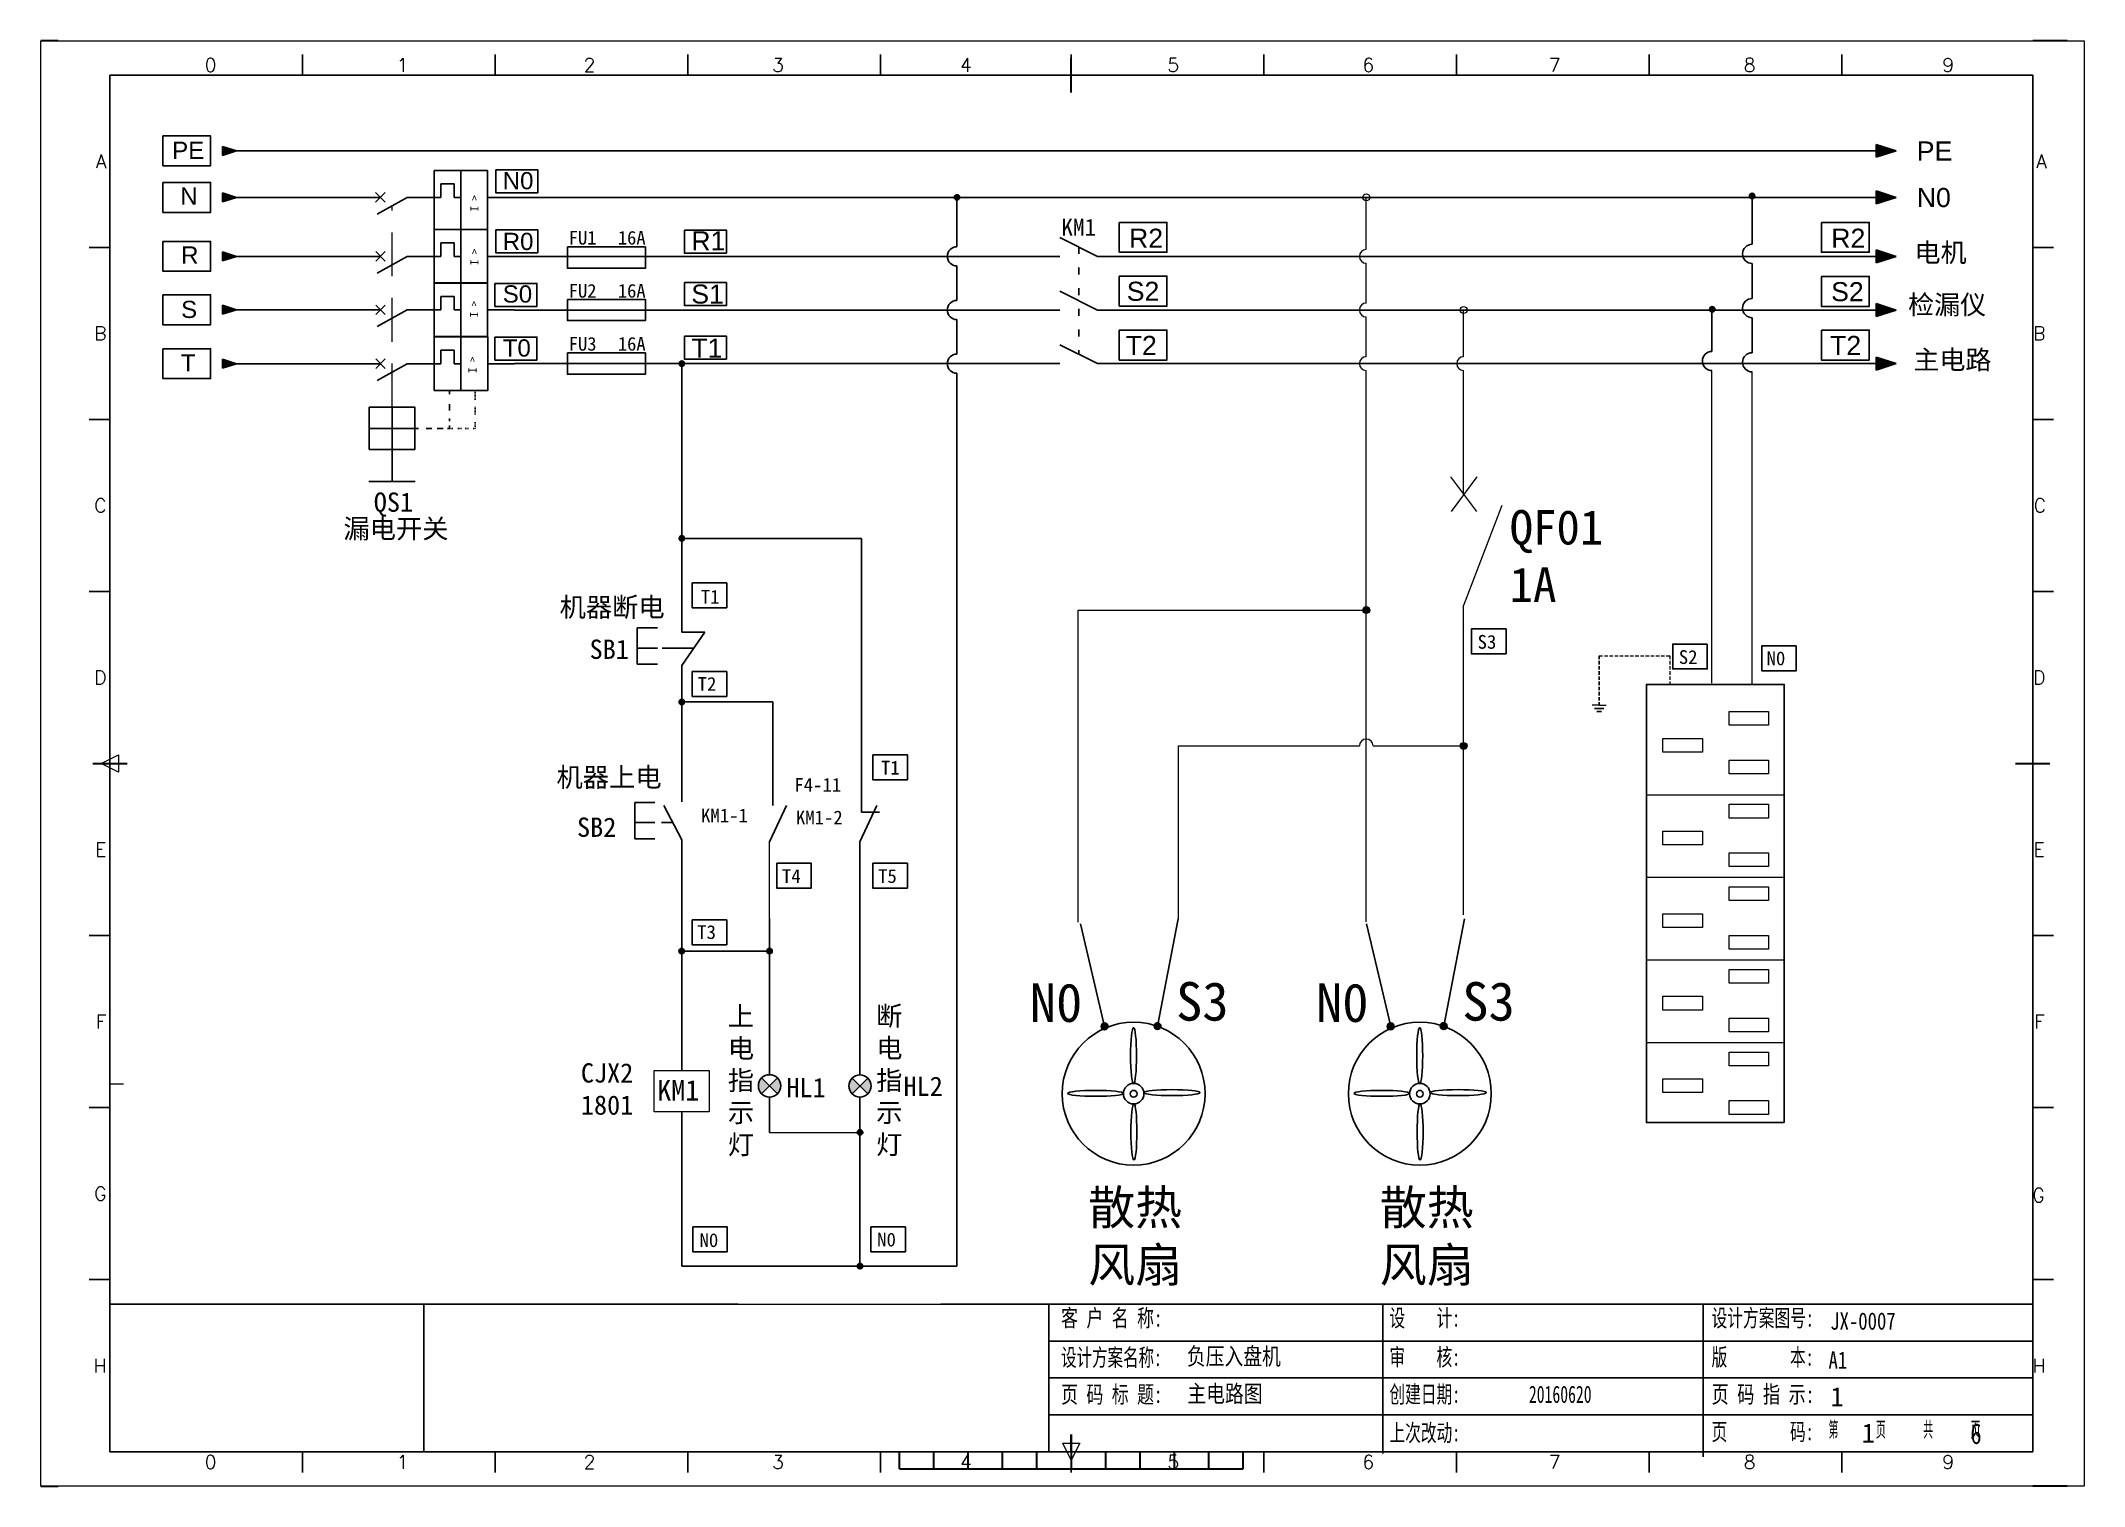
# Model space of a CAD drawing. Extents: x 2368 to 9674, y -1476 to 1321.
# Drawn here: x 2984.9 to 3281.9, y 231.1 to 441.1 of the extents above; entities that cross this region are included whole.
import ezdxf
from ezdxf.enums import TextEntityAlignment as Align

# ---------------------------------------------------------------- set-up
doc = ezdxf.new("R2010")
doc.units = 0
doc.header["$MEASUREMENT"] = 0
for name, pattern in [('2', [15, 1, -2, 1, -2, 1, -2, 1, -2, 1, -2]), ('ACANSTGL', [0.11811, 0.07874, -0.03937]), ('ACISOWELD', [3, 2, -1]), ('DASHED', [0.75, 0.5, -0.25]), ('DASHED2', [9.525, 6.35, -3.175])]:
    doc.linetypes.add(name, pattern=pattern)
for name, color, linetype in [('AE_BOR', 1, 'Continuous'), ('MISC', 2, 'Continuous'), ('SYMS', 7, 'Continuous')]:
    doc.layers.add(name, color=color, linetype=linetype)
doc.styles.add('Standard0.67', font='', dxfattribs={"width": 0.67})
doc.styles.add('Standard_0.8', font='', dxfattribs={"width": 0.8})
doc.styles.add('WD', font='romans.shx', dxfattribs={"bigfont": 'gbcbig.shx'})
doc.styles.add('WD_IEC', font='ISOCP2.shx', dxfattribs={"width": 0.9, "height": 4, "bigfont": 'gbcbig.shx'})
doc.styles.add('工程字', font='')
doc.styles.add('样式 0', font='')
doc.styles.add('样式 8', font='arial.ttf')
doc.styles.get('Standard0.67').set_extended_font_data('FangSong_GB2312')
doc.styles.get('Standard_0.8').set_extended_font_data('FangSong_GB2312')
doc.styles.get('工程字').set_extended_font_data('SimSun')
doc.styles.get('样式 0').set_extended_font_data('KaiTi_GB2312')

msp = doc.modelspace()

# ---------------------------------------------------------------- texts
at = {"attachment_point": 1}
for s, insert, char_height, width, style in [('N0', (3052.04759, 422.07005), 2.5, 4.9666581, '样式 8'), ('N', (3005.16778, 419.83299), 2.5, 4.9666581, '样式 8'), ('N0', (3257.5848, 419.75772), 2.772, 4.9666581, '样式 8'), ('R0', (3052.04759, 413.24085), 2.5, 4.9666581, '样式 8'), ('FU1', (3061.63366, 413.5165), 1.98, 1.8700415, '工程字'), ('16A', (3068.77701, 413.5165), 1.98, 1.8700415, '工程字'), ('R1', (3079.45788, 413.45651), 2.772, 4.9666581, '样式 8'), ('KM1', (3133.24504, 415.28425), 2.475, 1.8700415, '工程字'), ('R2', (3143.07764, 413.84337), 2.772, 4.9666581, '样式 8'), ('R2', (3245.15144, 413.84337), 2.772, 4.9666581, '样式 8'), ('R', (3005.29437, 411.2752), 2.5, 4.9666581, '样式 8'), ('S0', (3052.04759, 405.60717), 2.5, 4.9666581, '样式 8'), ('FU2', (3061.63366, 405.80989), 1.98, 1.8700415, '工程字'), ('16A', (3068.77701, 405.80989), 1.98, 1.8700415, '工程字'), ('S1', (3079.45788, 405.73296), 2.772, 4.9666581, '样式 8'), ('S2', (3142.74765, 406.13447), 2.772, 4.9666581, '样式 8'), ('S2', (3245.13379, 406.07979), 2.772, 4.9666581, '样式 8'), ('S', (3005.29977, 403.36764), 2.5, 4.9666581, '样式 8'), ('FU3', (3061.63366, 398.10327), 1.98, 1.8700415, '工程字'), ('16A', (3068.77701, 398.10327), 1.98, 1.8700415, '工程字'), ('T2', (3142.59824, 398.26538), 2.772, 4.9666581, '样式 8'), ('T2', (3244.98438, 398.26538), 2.772, 4.9666581, '样式 8'), ('T', (3005.2695, 395.59535), 2.5, 4.9666581, '样式 8'), ('T0', (3052.04759, 397.76287), 2.5, 4.9666581, '样式 8'), ('T1', (3079.45788, 397.87853), 2.772, 4.9666581, '样式 8')]:
    msp.add_mtext(s, dxfattribs=dict(at, insert=insert, char_height=char_height, width=width, style=style))
at = {"char_height": 1.169437, "width": 4.511039, "attachment_point": 1, "rotation": 90}
for insert in [(3047.34544, 416.34311), (3047.34544, 408.54686), (3047.29377, 400.96222), (3047.06547, 392.86752)]:
    msp.add_mtext('I >', dxfattribs=dict(at, insert=insert))
at = {"attachment_point": 1}
for s, insert, char_height, width in [('{\\fSimSun|b0|i0|c134|p2;电机}', (3257.2542, 411.76144), 2.772, 15.2742546), ('{\\fSimSun|b0|i0|c134|p2;检漏仪}', (3256.31949, 404.18874), 2.772, 19.4368658), ('{\\fSimSun|b0|i0|c134|p2;主电路}', (3257.09607, 396.18732), 2.772, 15.2742546), ('QF01\\P1A', (3198.40833, 372.95077), 5, 19.1030846), ('N0', (3128.66704, 304.18329), 5.6, 10.0336526), ('S3', (3149.92804, 304.37228), 5.6, 10.0336526), ('N0', (3170.26566, 304.18329), 5.6, 10.0336526), ('S3', (3191.52666, 304.37228), 5.6, 10.0336526), ('{\\fSimSun|b0|i0|c134|p2;散热风扇}', (3137.14733, 274.13318), 5, 16.0850059), ('{\\fSimSun|b0|i0|c134|p2;散热风扇}', (3179.53194, 274.13318), 5, 16.0850059)]:
    msp.add_mtext(s, dxfattribs=dict(at, insert=insert, char_height=char_height, width=width))
at = {"color": 0, "ltscale": 2, "attachment_point": 1}
for s, insert, char_height, width, style in [('{\\fSimSun|b0|i0|c134|p2;\\W0.72;客 户 名 称:}', (3133.21194, 256.80993), 2.5, 16.2476781, 'Standard0.67'), ('{\\fSimSun|b0|i0|c134|p2;设    计:}', (3180.92625, 256.80993), 2.5, 12.0312135, 'Standard0.67'), ('{\\fSimSun|b0|i0|c134|p2;设计方案图号:}', (3227.75913, 256.80993), 2.5, 15.1643965, 'Standard0.67'), ('{\\f@SimSun|b0|i0|c134|p2;JX-0007}', (3244.99775, 256.36956), 2.5, 33.907767, 'Standard_0.8'), ('{\\fSimSun|b0|i0|c134|p2;\\W0.66;设计方案名称:}', (3133.21194, 251.08131), 2.5, 15.1234231, 'Standard0.67'), ('{\\fSimSun|b0|i0|c134|p2;负压入盘机}', (3151.49901, 251.2481), 2.5, 33.907767, 'Standard_0.8'), ('{\\fSimSun|b0|i0|c134|p2;审    核:}', (3180.92625, 251.13656), 2.5, 12.0312135, 'Standard0.67'), ('{\\fSimSun|b0|i0|c134|p2;版        本:}', (3227.75913, 251.13656), 2.5, 16.8497761, 'Standard0.67'), ('{\\fSimSun|b0|i0|c134|p2;A1}', (3244.75787, 250.69613), 2.5, 33.907767, 'Standard_0.8'), ('{\\fSimSun|b0|i0|c134|p2;\\W0.72;页 码 标 题:}', (3133.21194, 245.71307), 2.5, 15.1234231, 'Standard0.67'), ('{\\fSimSun|b0|i0|c134|p2;创建日期:}', (3180.92625, 245.72932), 2.5, 12.0312135, 'Standard0.67'), ('{\\fSimSun|b0|i0|c134|p2;20160620}', (3201.20346, 245.72932), 2.5, 12.0312135, 'Standard0.67'), ('{\\fSimSun|b0|i0|c134|p2;\\W0.73;页 码 指 示:}', (3227.75913, 245.72932), 2.5, 16.1994502, 'Standard0.67'), ('{\\Fromans,gbcbig|c134;第}    {\\Fromans,gbcbig|c134;页}    {\\Fromans,gbcbig|c134;共}    {\\Fromans,gbcbig|c134;页}', (3244.75574, 240.53405), 2.5, 33.907767, 'Standard_0.8'), ('{\\fSimSun|b0|i0|c134|p2;上次改动:}', (3180.92625, 240.13879), 2.5, 12.0312135, 'Standard0.67'), ('{\\fSimSun|b0|i0|c134|p2;页        码:}', (3227.75913, 240.2886), 2.5, 15.7257887, 'Standard0.67'), ('{\\fSimSun|b0|i0|c134|p2;6}', (3265.38042, 240.25353), 3, 3.7663883, 'Standard_0.8')]:
    msp.add_mtext(s, dxfattribs=dict(at, insert=insert, char_height=char_height, width=width, style=style))
at = {"layer": 'MISC', "width": 4.9666581, "attachment_point": 1, "style": '样式 8'}
for s, insert, char_height in [('\\pi0.38237;PE', (3003.61549, 426.4836), 2.5), ('PE', (3257.5848, 426.52231), 2.772)]:
    msp.add_mtext(s, dxfattribs=dict(at, insert=insert, char_height=char_height))
at = {"layer": 'MISC', "color": 0, "attachment_point": 1}
for s, insert, char_height, width, style in [('QS1', (3033.30269, 375.50875), 2.8, 5.0168263, '样式 0'), ('漏电开关', (3028.88609, 371.65243), 2.8, 14.8809602, '样式 0'), ('机器断电', (3060.30645, 360.25476), 2.8, 14.8809602, '样式 0'), ('T1', (3080.82003, 361.35503), 2, 5.0168263, '样式 0'), ('SB1', (3064.66456, 354.13224), 2.8, 5.0168263, '样式 0'), ('S3', (3193.74591, 354.80563), 2, 5.0168263, '样式 0'), ('S2', (3222.99203, 352.59607), 2, 5.0168263, '样式 0'), ('N0', (3235.75251, 352.41534), 2, 5.0168263, '样式 0'), ('T2', (3080.37873, 348.69851), 2, 5.0168263, '样式 0'), ('机器上电', (3059.85693, 335.53963), 2.8, 14.6587717, '样式 0'), ('T1', (3107.02673, 336.53053), 2, 5.0168263, '样式 0'), ('F4-11', (3094.42947, 334.02188), 2, 5.0168263, '样式 0'), ('SB2', (3062.84541, 328.27617), 2.8, 5.0168263, '样式 0'), ('KM1-1', (3080.87504, 329.57939), 2, 5.0168263, '样式 0'), ('KM1-2', (3094.66135, 329.29003), 2, 5.0168263, '样式 0'), ('T4', (3092.63252, 320.77471), 2, 5.0168263, '样式 0'), ('T5', (3106.60145, 320.77471), 2, 5.0168263, '样式 0'), ('T3', (3080.31194, 312.63575), 2, 5.0168263, '样式 0'), ('上电指示灯', (3084.76324, 300.82344), 2.8, 5.0168263, '样式 0'), ('断 电指示灯', (3106.32883, 300.83739), 2.8, 5.0168263, '样式 0'), ('CJX2\\P1801', (3063.40159, 292.5722), 2.8, 7.9310995, '样式 0'), ('\\pi-0.13538;KM1', (3074.63406, 290.15001), 3, 6.8720992, '样式 0'), ('HL1', (3093.27126, 290.44507), 2.8, 5.0168263, '样式 0'), ('HL2', (3110.30138, 290.63236), 2.8, 5.0168263, '样式 0'), ('N0', (3080.65395, 267.86895), 2, 5.0168263, '样式 0'), ('N0', (3106.4731, 267.9527), 2, 5.0168263, '样式 0'), ('主电路图', (3151.56837, 245.81517), 2.5, 24.1794102, 'Standard_0.8'), ('1', (3245.05141, 245.51855), 2.8, 3.0699683, '样式 0'), ('1', (3249.58933, 240.22895), 2.8, 3.0699683, '样式 0')]:
    msp.add_mtext(s, dxfattribs=dict(at, insert=insert, char_height=char_height, width=width, style=style))

# ---------------------------------------------------------------- blocks, each defined once
blk = doc.blocks.new('gb_a2_a')
for p, q in [((584, 410), (25, 410)), ((25, 410), (25, 10)), ((584, 10), (584, 410)), ((25, 10), (584, 10))]:
    blk.add_line(p, q)
at = {"lineweight": 9, "ltscale": 0.1}
blk.add_line((25, 116.86), (29, 116.86), dxfattribs=at)
at = {"layer": 'AE_BOR', "lineweight": 30}
for p, q in [((10, 420), (4.93, 420)), ((594, 420), (584, 420)), ((4.93, 0), (10, 0)), ((594, 0), (584, 0))]:
    blk.add_line(p, q, dxfattribs=at)
at = {"layer": 'AE_BOR', "color": 1, "lineweight": 15}
for p, q in [((4.93, 420), (598.93, 420)), ((4.93, 0), (4.93, 420)), ((598.93, 420), (598.93, 0)), ((22.5, 210), (27.5, 212.5)), ((27.5, 207.5), (22.5, 210)), ((27.5, 212.5), (27.5, 207.5)), ((304.5, 7.5), (302, 12.5)), ((302, 12.5), (307, 12.5)), ((307, 12.5), (304.5, 7.5)), ((598.93, 0), (4.93, 0))]:
    blk.add_line(p, q, dxfattribs=at)
at = {"layer": 'AE_BOR'}
for p, q in [((81, 410), (81, 416)), ((137, 410), (137, 416)), ((193, 410), (193, 416)), ((249, 410), (249, 416)), ((304.5, 410), (304.5, 416)), ((360.5, 410), (360.5, 416)), ((416.5, 410), (416.5, 416)), ((472.5, 410), (472.5, 416)), ((528.5, 410), (528.5, 416)), ((25, 360), (19, 360)), ((584, 360), (590, 360)), ((25, 310), (19, 310)), ((584, 310), (590, 310)), ((25, 260), (19, 260)), ((584, 260), (590, 260)), ((25, 160), (19, 160)), ((584, 160), (590, 160)), ((25, 110), (19, 110)), ((584, 110), (590, 110)), ((25, 60), (19, 60)), ((584, 60), (590, 60)), ((81, 10), (81, 4)), ((137, 10), (137, 4)), ((193, 10), (193, 4)), ((249, 10), (249, 4)), ((304.5, 10), (304.5, 4)), ((360.5, 10), (360.5, 4)), ((416.5, 10), (416.5, 4)), ((472.5, 10), (472.5, 4)), ((528.5, 10), (528.5, 4))]:
    blk.add_line(p, q, dxfattribs=at)
at = {"layer": 'AE_BOR', "color": 2, "lineweight": 30}
for p, q in [((304.5, 405), (304.5, 415)), ((20, 210), (30, 210)), ((579, 210), (589, 210)), ((304.5, 10), (304.5, 15)), ((304.5, 15), (304.5, 5)), ((254.5, 5), (254.5, 10)), ((264.5, 5), (264.5, 10)), ((274.5, 5), (274.5, 10)), ((284.5, 5), (284.5, 10)), ((294.5, 5), (294.5, 10)), ((304.5, 10), (304.5, 5)), ((314.5, 5), (314.5, 10)), ((324.5, 5), (324.5, 10)), ((334.5, 5), (334.5, 10)), ((344.5, 5), (344.5, 10)), ((354.5, 5), (354.5, 10)), ((254.5, 5), (354.5, 5))]:
    blk.add_line(p, q, dxfattribs=at)
at = {"layer": 'AE_BOR', "style": 'WD'}
for s, p in [('0', (54.27, 411)), ('1', (110.12, 411)), ('2', (164.42, 411)), ('3', (219.22, 411)), ('4', (273.82, 411)), ('5', (334.12, 411)), ('6', (390.81, 411)), ('7', (445.01, 411)), ('8', (501.67, 411)), ('9', (559.4, 411)), ('0', (54.27, 5)), ('1', (110.12, 5)), ('2', (164.42, 5)), ('3', (219.22, 5)), ('4', (273.82, 5)), ('5', (334.12, 5)), ('6', (390.81, 5)), ('7', (445.01, 5)), ('8', (501.67, 5)), ('9', (559.4, 5))]:
    blk.add_text(s, height=4, dxfattribs=at).set_placement(p, align=Align.CENTER)
for s, p in [('A', (24, 385)), ('A', (588.05, 385)), ('B', (24, 335)), ('B', (587.67, 335)), ('C', (24, 285)), ('C', (587.86, 285)), ('D', (24, 235)), ('D', (587.67, 235)), ('E', (24, 185)), ('E', (587.48, 185)), ('F', (24, 135)), ('F', (587.48, 135)), ('F', (587.48, 135)), ('G', (24, 85)), ('G', (587.48, 84.56)), ('H', (24, 35)), ('H', (587.67, 35))]:
    blk.add_text(s, height=4, dxfattribs=at).set_placement(p, align=Align.MIDDLE_RIGHT)
blk = doc.blocks.new('VCB11THI')
for p, q in [((0, 7.5), (0, 2.5)), ((0, -2.5), (-3.12, 3.12)), ((-0.88, 3.38), (0.88, 1.62)), ((-0.88, 1.62), (0.88, 3.38)), ((0, -2.5), (0, -8.75)), ((0, -8.75), (2.5, -8.75)), ((0, -11.25), (0, -12.5)), ((2.5, -11.25), (0, -11.25)), ((2.5, -8.75), (2.5, -11.25)), ((-5, -12.5), (5, -12.5)), ((0, -17.5), (0, -22.5))]:
    blk.add_line(p, q)
blk.add_lwpolyline([(-5, -7.5), (-5, -17.5), (5, -17.5), (5, -7.5)], close=True)
at = {"style": 'WD_IEC'}
for tag, p in [('INST', (-8, 5.25)), ('LOC', (-8, 1.75)), ('TAG1', (-8, -1.75)), ('RATING1', (-8, -6.35)), ('DESC1', (-8, -14.35)), ('DESC3', (-8, -21.35)), ('DESC2', (-8, -17.85))]:
    blk.add_attdef(tag, text='', height=2.5, dxfattribs=at).set_placement(p, align=Align.RIGHT)
at = {"style": 'WD_IEC', "flags": 1}
for tag, p, height in [('X2TERM01', (0, 7.5), 0.32), ('MFG', (2.75, 6.5), 1.5), ('CAT', (2.75, 4), 1.5), ('X4LINK', (-2, 0), 0.32), ('X1LINK', (-0.5, 0), 0.32), ('CONTACT', (-5, -7.5), 1), ('COMMON', (-3.75, -8.75), 1), ('ASSYCODE', (1, -19), 1), ('X8TERM02', (0, -22.5), 0.32), ('FAMILY', (1, -20.5), 1), ('CATDESC', (1, -22), 1)]:
    blk.add_attdef(tag, p, '', height=height, dxfattribs=at)
at = {"style": 'WD_IEC'}
blk.add_attdef('TERM01', text='', height=2, rotation=90, dxfattribs=at).set_placement((-1, 7.5), align=Align.RIGHT)
at = {"lineweight": 15, "style": 'WD_IEC'}
blk.add_attdef('XREF', text='', height=2.5, dxfattribs=at).set_placement((-8, -10.35), align=Align.RIGHT)
at = {"style": 'WD_IEC'}
blk.add_attdef('TERM02', (-1, -22.5), '', height=2, rotation=90, dxfattribs=at)
at = {"linetype": 'Continuous', "style": 'WD_IEC'}
blk.add_attdef('T', text='', height=2.5, dxfattribs=at).set_placement((0, -15), align=Align.MIDDLE_CENTER)
blk = doc.blocks.new('VCB21THI')
for p, q in [((0, 7.5), (0, 2.5)), ((0, -2.5), (-3.12, 3.12)), ((-0.88, 3.38), (0.88, 1.62)), ((-0.88, 1.62), (0.88, 3.38)), ((0, -2.5), (0, -8.75)), ((0, -8.75), (2.5, -8.75)), ((0, -11.25), (0, -12.5)), ((2.5, -11.25), (0, -11.25)), ((2.5, -8.75), (2.5, -11.25)), ((-5, -12.5), (5, -12.5)), ((0, -17.5), (0, -22.5))]:
    blk.add_line(p, q)
blk.add_lwpolyline([(-5, -7.5), (-5, -17.5), (5, -17.5), (5, -7.5)], close=True)
at = {"style": 'WD_IEC'}
for tag, p in [('INST', (-8, 5.25)), ('LOC', (-8, 1.75)), ('TAG2', (-8, -1.75)), ('RATING1', (-8, -6.35)), ('DESC1', (-8, -14.35)), ('DESC3', (-8, -21.35)), ('DESC2', (-8, -17.85))]:
    blk.add_attdef(tag, text='', height=2.5, dxfattribs=at).set_placement(p, align=Align.RIGHT)
at = {"style": 'WD_IEC', "flags": 1}
for tag, p, height in [('X2TERM01', (0, 7.5), 0.32), ('X4LINK', (-2, 0), 0.32), ('X1LINK', (-0.5, 0), 0.32), ('CONTACT', (-5, -7.5), 1), ('COMMON', (-3.75, -8.75), 1), ('X8TERM02', (0, -22.5), 0.32), ('FAMILY', (1, -20.5), 1)]:
    blk.add_attdef(tag, p, '', height=height, dxfattribs=at)
at = {"style": 'WD_IEC'}
blk.add_attdef('TERM01', text='', height=2, rotation=90, dxfattribs=at).set_placement((-1, 7.5), align=Align.RIGHT)
at = {"lineweight": 15, "style": 'WD_IEC'}
blk.add_attdef('XREF', text='', height=2.5, dxfattribs=at).set_placement((-8, -10.35), align=Align.RIGHT)
at = {"style": 'WD_IEC'}
blk.add_attdef('TERM02', (-1, -22.5), '', height=2, rotation=90, dxfattribs=at)
at = {"linetype": 'Continuous', "style": 'WD_IEC'}
blk.add_attdef('T', text='', height=2.5, dxfattribs=at).set_placement((0, -15), align=Align.MIDDLE_CENTER)
blk = doc.blocks.new('WDDOT')
blk.add_hatch(color=256).paths.add_polyline_path([(0.5, 0, 1), (-0.5, 0, 1)])
blk.add_circle((0, 0), 0.5)

# ---------------------------------------------------------------- hatches: boundary and pattern name
for points in [[(3013.35445, 418.38922), (3011.31159, 419.04389), (3011.31159, 417.73454)], [(3254.58983, 418.38922), (3251.67146, 419.32447), (3251.67146, 417.45397)], [(3013.35445, 409.82348), (3011.31159, 410.47816), (3011.31159, 409.16881)], [(3254.58983, 409.82348), (3251.67146, 410.75873), (3251.67146, 408.88823)], [(3013.35445, 402.06152), (3011.31159, 402.7162), (3011.31159, 401.40685)], [(3254.58983, 402.02723), (3251.67146, 402.96248), (3251.67146, 401.09198)], [(3254.58983, 394.23098), (3251.67146, 395.16623), (3251.67146, 393.29573)], [(3013.35445, 394.22692), (3011.31159, 394.88159), (3011.31159, 393.57224)]]:
    msp.add_hatch(color=256).paths.add_polyline_path(points)
h = msp.add_hatch(color=256)
edge = h.paths.add_edge_path()
edge.add_arc((3118.0637, 418.38922), 0.3893, 0, 360)
h = msp.add_hatch(color=256)
edge = h.paths.add_edge_path()
edge.add_arc((3233.65232, 418.58857), 0.39323, 0, 360)
h = msp.add_hatch(color=256)
edge = h.paths.add_edge_path()
edge.add_arc((3227.85391, 402.12004), 0.39323, 0, 360)
h = msp.add_hatch(color=256)
edge = h.paths.add_edge_path()
edge.add_arc((3078.0776, 394.23098), 0.3893, 0, 360)
h = msp.add_hatch(color=256)
edge = h.paths.add_edge_path()
edge.add_arc((3078.0776, 368.84428), 0.3893, 0, 360)
at = {"lineweight": 0}
h = msp.add_hatch(color=256, dxfattribs=at)
edge = h.paths.add_edge_path()
edge.add_arc((3177.56752, 358.42982), 0.5, 0, 360)
h = msp.add_hatch(color=256)
edge = h.paths.add_edge_path()
edge.add_arc((3078.06809, 345.07404), 0.39323, 0, 360)
h = msp.add_hatch(color=256, dxfattribs=at)
edge = h.paths.add_edge_path()
edge.add_arc((3191.71434, 338.68471), 0.5, 0, 360)
h = msp.add_hatch(color=256)
edge = h.paths.add_edge_path()
edge.add_arc((3078.04722, 308.87416), 0.39323, 0, 360)
h = msp.add_hatch(color=256)
edge = h.paths.add_edge_path()
edge.add_arc((3090.8252, 308.87416), 0.39323, 0, 360)
h = msp.add_hatch(color=256)
edge = h.paths.add_edge_path()
edge.add_arc((3139.51763, 297.9317), 0.35784, 0, 360)
h = msp.add_hatch(color=256)
edge = h.paths.add_edge_path()
edge.add_arc((3147.22585, 297.97303), 0.35784, 0, 360)
h = msp.add_hatch(color=256)
edge = h.paths.add_edge_path()
edge.add_arc((3181.11625, 297.9317), 0.35784, 0, 360)
h = msp.add_hatch(color=256)
edge = h.paths.add_edge_path()
edge.add_arc((3188.82447, 297.97303), 0.35784, 0, 360)
h = msp.add_hatch(color=256, dxfattribs=at)
h.paths.add_polyline_path([(3090.8252, 289.28521), (3089.67615, 290.43426, 0.198912367), (3089.2002, 289.28521, 0.198912367), (3089.67615, 288.13616)])
h.paths.add_polyline_path([(3091.97425, 288.13616, 0.198912367), (3092.4502, 289.28521, 0.198912367), (3091.97425, 290.43426), (3090.8252, 289.28521)])
h.paths.add_polyline_path([(3103.97109, 289.27515), (3102.82204, 290.4242, 0.198912367), (3102.34609, 289.27515, 0.198912367), (3102.82204, 288.1261)])
h.paths.add_polyline_path([(3105.12014, 288.1261, 0.198912367), (3105.59609, 289.27515, 0.198912367), (3105.12014, 290.4242), (3103.97109, 289.27515)])
h = msp.add_hatch(color=256)
edge = h.paths.add_edge_path()
edge.add_arc((3103.97109, 282.53521), 0.39323, 0, 360)
h = msp.add_hatch(color=256)
edge = h.paths.add_edge_path()
edge.add_arc((3103.97109, 263.09531), 0.39323, 0, 360)
at = {"layer": 'MISC'}
for points in [[(3013.35445, 425.15381), (3011.31159, 425.80849), (3011.31159, 424.49914)], [(3254.58983, 425.15381), (3251.67146, 426.08906), (3251.67146, 424.21856)]]:
    msp.add_hatch(color=256, dxfattribs=at).paths.add_polyline_path(points)

# ---------------------------------------------------------------- linework, layer by layer
for p, q in [((3049.85383, 422.28734), (3042.05758, 422.28734)), ((3042.05758, 422.28734), (3042.05758, 414.49109)), ((3045.9557, 413.72161), (3045.9557, 422.28734)), ((3049.85383, 414.49109), (3049.85383, 422.28734)), ((3013.35445, 418.38922), (3011.31159, 419.04389)), ((3011.31159, 419.04389), (3011.31159, 417.73454)), ((3033.57223, 417.70012), (3034.95043, 419.07832)), ((3034.95043, 417.70012), (3033.57223, 419.07832)), ((3043.03211, 418.38922), (3043.03211, 420.33828)), ((3043.03211, 420.33828), (3044.98117, 420.33828)), ((3044.98117, 420.33828), (3044.98117, 418.38922)), ((3254.58983, 418.38922), (3251.67146, 419.32447)), ((3251.67146, 419.32447), (3251.67146, 417.45397)), ((3013.35445, 418.38922), (3011.31159, 417.73454)), ((3030.3632, 418.38922), (3034.26133, 418.38922)), ((3038.15945, 418.38922), (3033.77406, 415.95289)), ((3038.15945, 418.38922), (3043.03211, 418.38922)), ((3044.98117, 418.38922), (3045.9557, 418.38922)), ((3049.85383, 418.38922), (3251.67146, 418.38922)), ((3049.85383, 418.38922), (3053.75195, 418.38922)), ((3254.58983, 418.38922), (3251.67146, 417.45397)), ((3013.35445, 409.82348), (3011.31159, 410.47816)), ((3011.31159, 410.47816), (3011.31159, 409.16881)), ((3138.48936, 409.82348), (3133.03608, 412.5734)), ((3254.58983, 409.82348), (3251.67146, 410.75873)), ((3251.67146, 410.75873), (3251.67146, 408.88823)), ((3013.35445, 409.82348), (3011.31159, 409.16881)), ((3013.35445, 409.82348), (3034.26773, 409.82348)), ((3053.75195, 409.82348), (3133.03608, 409.82348)), ((3138.48936, 409.82348), (3251.67146, 409.82348)), ((3254.58983, 409.82348), (3251.67146, 408.88823)), ((3138.48936, 402.02723), (3133.03608, 404.77715)), ((3013.35445, 402.06152), (3011.31159, 402.7162)), ((3011.31159, 402.7162), (3011.31159, 401.40685)), ((3013.35445, 402.06152), (3011.31159, 401.40685)), ((3013.35445, 402.06152), (3034.26773, 402.06152)), ((3053.75195, 402.02723), (3133.03608, 402.02723)), ((3138.48936, 402.02723), (3251.67146, 402.02723)), ((3254.58983, 402.02723), (3251.67146, 402.96248)), ((3251.67146, 402.96248), (3251.67146, 401.09198)), ((3254.58983, 402.02723), (3251.67146, 401.09198)), ((3138.48936, 394.23098), (3133.03608, 396.9809)), ((3254.58983, 394.23098), (3251.67146, 395.16623)), ((3251.67146, 395.16623), (3251.67146, 393.29573)), ((3013.35445, 394.22692), (3011.31159, 394.88159)), ((3011.31159, 394.88159), (3011.31159, 393.57224)), ((3013.35445, 394.22692), (3011.31159, 393.57224)), ((3013.35445, 394.22692), (3034.26773, 394.22692)), ((3053.75195, 394.23098), (3133.03608, 394.23098)), ((3138.48936, 394.23098), (3251.67146, 394.23098)), ((3254.58983, 394.23098), (3251.67146, 393.29573)), ((3044.3133, 389.77817), (3044.3133, 390.33286)), ((3035.96095, 387.89957), (3035.96095, 377.10546)), ((3044.3133, 387.4104), (3044.3133, 388.32108)), ((3044.3133, 385.86224), (3044.3133, 386.27204)), ((3032.63876, 384.82981), (3039.28315, 384.82981)), ((3039.28315, 384.82981), (3039.80898, 384.82981)), ((3040.90069, 384.82981), (3041.71948, 384.82981)), ((3042.53826, 384.82981), (3043.40253, 384.82981)), ((3043.99387, 384.82981), (3044.3133, 384.82981)), ((3044.3133, 384.82981), (3044.3133, 385.22476)), ((3032.59923, 377.10546), (3039.32268, 377.10546)), ((3104.20492, 329.05228), (3104.20492, 368.84428)), ((3078.0776, 360.10975), (3078.0776, 355.22917)), ((3071.58108, 355.84585), (3074.51997, 355.84585)), ((3071.58108, 355.84585), (3071.58108, 350.5621)), ((3081.43942, 355.22917), (3078.06809, 350.3486)), ((3078.07285, 355.22917), (3081.43942, 355.22917)), ((3071.58108, 352.91043), (3074.51997, 352.91043)), ((3071.58108, 350.5621), (3074.51997, 350.5621)), ((3075.24221, 352.87798), (3079.75376, 352.87798)), ((3078.06809, 350.3486), (3078.06809, 332.81105)), ((3078.06809, 345.07404), (3091.29285, 345.07404)), ((3091.29285, 345.07404), (3091.29448, 334.12349)), ((3078.06809, 332.81105), (3078.06809, 330.57017)), ((3091.29448, 334.12349), (3091.29285, 330.01022)), ((3071.22488, 330.47523), (3074.16378, 330.47523)), ((3071.22488, 330.47523), (3071.22488, 325.19148)), ((3075.44983, 330.02422), (3078.06809, 325.05541)), ((3093.28036, 330.01022), (3090.8252, 324.7554)), ((3106.42625, 330.01022), (3103.97109, 324.7554)), ((3071.22488, 327.53981), (3074.16378, 327.53981)), ((3075.10557, 327.53981), (3076.75896, 327.53981)), ((3104.20492, 329.05228), (3106.791, 329.05228)), ((3071.22488, 325.19148), (3074.16378, 325.19148)), ((3078.06809, 325.05541), (3078.06972, 313.63066)), ((3103.97109, 324.7554), (3103.97109, 304.48484)), ((3078.06972, 313.63066), (3078.06809, 306.35255)), ((3090.8252, 313.63066), (3090.8252, 308.87416)), ((3090.8252, 308.87416), (3078.06866, 308.87416)), ((3090.8252, 308.87416), (3090.8252, 290.91021)), ((3103.97109, 304.48484), (3103.97109, 290.90015)), ((3078.06809, 295.50588), (3078.06809, 291.50452)), ((3091.97425, 290.43426), (3089.67615, 288.13616)), ((3089.67615, 290.43426), (3091.97425, 288.13616)), ((3090.8252, 290.91021), (3090.8252, 291.03521)), ((3105.12014, 290.4242), (3102.82204, 288.1261)), ((3102.82204, 290.4242), (3105.12014, 288.1261)), ((3103.97109, 290.90015), (3103.97109, 291.02515)), ((3078.06809, 285.50452), (3078.06809, 267.1705)), ((3090.8252, 282.53521), (3090.8252, 287.66021)), ((3103.97109, 282.52515), (3103.97109, 287.65015)), ((3131.40843, 252.2168), (3175.65996, 252.2168)), ((3175.65996, 252.2168), (3244.44556, 252.2168)), ((3244.44556, 252.2168), (3274.44339, 252.2168)), ((3131.40843, 246.85528), (3175.65996, 246.85528)), ((3175.65996, 246.85528), (3244.44556, 246.85528)), ((3244.44556, 246.85528), (3274.44339, 246.85528)), ((3131.40843, 241.49376), (3175.65996, 241.49376)), ((3175.65996, 241.49376), (3244.44556, 241.49376)), ((3115.70996, 236.13223), (3175.65996, 236.13223)), ((3115.70996, 236.13223), (3175.65996, 236.13223)), ((3175.65996, 236.13223), (3244.44556, 236.13223))]:
    msp.add_line(p, q)
at = {"color": 0}
for p, q in [((3030.3632, 418.38922), (3013.35445, 418.38922)), ((3118.0637, 411.21765), (3118.0637, 418.38922)), ((3042.05758, 414.49109), (3042.05758, 413.72161)), ((3049.85383, 414.49109), (3049.85383, 413.72161)), ((3118.0637, 403.4214), (3118.0637, 408.42931)), ((3118.0637, 395.62515), (3118.0637, 400.63306)), ((3150.8065, 394.23098), (3138.48936, 394.23098)), ((3078.0776, 368.84428), (3104.20492, 368.84428)), ((3078.06809, 306.35255), (3078.06809, 295.50588)), ((3078.06809, 267.1705), (3078.06809, 263.09531)), ((3118.0637, 267.1705), (3118.0637, 263.09531)), ((3078.06809, 263.09531), (3118.0637, 263.09531)), ((3040.59586, 257.57832), (3040.59586, 236.13223))]:
    msp.add_line(p, q, dxfattribs=at)
at = {"color": 6, "linetype": 'DASHED2', "lineweight": 0}
msp.add_line((3035.96095, 387.89957), (3035.96095, 417.16783), dxfattribs=at)
at = {"lineweight": 0}
for p, q in [((3177.56752, 410.82348), (3177.56752, 418.38922)), ((3177.56752, 403.02723), (3177.56752, 408.82348)), ((3177.56752, 395.23098), (3177.56752, 401.02723)), ((3191.71434, 395.23098), (3191.71434, 402.02723)), ((3177.56752, 313.10644), (3177.56752, 393.23098)), ((3191.71434, 375.18077), (3191.71434, 393.23098)), ((3189.83021, 377.78014), (3193.56395, 372.74491)), ((3193.64184, 377.78014), (3189.90809, 372.74491)), ((3197.29205, 373.61162), (3191.71434, 359.09638)), ((3135.68825, 313.05807), (3135.68825, 358.42982)), ((3135.68825, 358.42982), (3177.56752, 358.42982)), ((3191.71434, 314.14386), (3191.71434, 359.09638)), ((3150.25433, 313.55118), (3150.25433, 338.68471)), ((3150.25433, 338.68471), (3176.56752, 338.68471)), ((3178.56752, 338.68471), (3191.71434, 338.68471)), ((3218.3404, 331.59497), (3238.21406, 331.59497)), ((3218.3404, 319.59497), (3238.21406, 319.59497)), ((3218.3404, 307.59497), (3238.21406, 307.59497)), ((3218.3404, 295.59497), (3238.21406, 295.59497))]:
    msp.add_line(p, q, dxfattribs=at)
at = {"color": 0, "ltscale": 2}
for p, q in [((3233.65232, 418.58857), (3233.25909, 418.58857)), ((3233.65232, 411.5745), (3233.65232, 418.58857)), ((3233.65232, 403.6995), (3233.65232, 408.78617)), ((3227.85391, 402.12004), (3227.46068, 402.12004)), ((3227.81157, 396.014), (3227.81157, 402.41608)), ((3233.65232, 395.8245), (3233.65232, 400.91117)), ((3078.0776, 387.29321), (3078.0776, 394.23098)), ((3118.0637, 267.1705), (3118.0637, 392.83681)), ((3078.0776, 372.48467), (3078.0776, 387.29321)), ((3078.0776, 360.10975), (3078.0776, 372.48467)), ((2994.94339, 236.13223), (2994.94339, 257.57832)), ((3086.24833, 257.57832), (2994.94339, 257.57832)), ((3115.70996, 257.57832), (3274.44339, 257.57832)), ((3131.40843, 257.57832), (3131.40843, 236.13223)), ((3179.97429, 235.86779), (3179.97429, 257.57832)), ((3226.55448, 235.37433), (3226.55448, 257.57832)), ((3274.44339, 236.13223), (3274.44339, 257.57832)), ((3244.44556, 241.49376), (3274.44339, 241.49376)), ((3086.24833, 236.13223), (2994.94339, 236.13223)), ((3244.44556, 236.13223), (3274.44339, 236.13223))]:
    msp.add_line(p, q, dxfattribs=at)
at = {"color": 6, "linetype": '2'}
msp.add_line((3135.76272, 411.19844), (3135.76272, 395.60594), dxfattribs=at)
at = {"linetype": 'Continuous', "lineweight": 0}
for p, q in [((3227.81157, 359.64843), (3227.81157, 393.22566)), ((3233.65232, 359.45893), (3233.65232, 393.03617)), ((3227.81157, 347.81267), (3227.81157, 359.64843)), ((3233.65232, 347.62317), (3233.65232, 359.45893)), ((3090.8252, 313.63066), (3090.8252, 324.7554)), ((3090.8252, 282.53521), (3103.97109, 282.53521))]:
    msp.add_line(p, q, dxfattribs=at)
at = {"linetype": 'ACANSTGL'}
for p, q in [((3048.05972, 388.96692), (3048.05972, 390.31113)), ((3048.05972, 386.83983), (3048.05972, 387.94962)), ((3044.3133, 384.82981), (3044.85814, 384.82981)), ((3045.54046, 384.82981), (3046.1318, 384.82981)), ((3046.58668, 384.82981), (3047.13253, 384.82981)), ((3047.72388, 384.82981), (3048.05972, 384.82981)), ((3048.05972, 384.82981), (3048.05972, 385.82253))]:
    msp.add_line(p, q, dxfattribs=at)
at = {"color": 2, "linetype": 'DASHED'}
msp.add_line((3211.42198, 351.77905), (3211.42198, 344.62423), dxfattribs=at)
at = {"color": 2, "linetype": 'DASHED', "lineweight": 0}
for p, q in [((3211.42198, 351.77905), (3221.67789, 351.77905)), ((3221.67789, 351.77905), (3221.67789, 347.6593))]:
    msp.add_line(p, q, dxfattribs=at)
at = {"color": 2, "lineweight": 0}
for p, q in [((3211.42198, 344.62423), (3210.42198, 344.62423)), ((3211.43717, 344.61472), (3212.43717, 344.61472))]:
    msp.add_line(p, q, dxfattribs=at)
at = {"color": 2}
for p, q in [((3211.42198, 344.1079), (3210.75582, 344.1079)), ((3211.42198, 343.69707), (3211.08222, 343.69707)), ((3211.42198, 344.1079), (3212.08813, 344.1079)), ((3211.42198, 343.69707), (3211.76173, 343.69707))]:
    msp.add_line(p, q, dxfattribs=at)
at = {"color": 6, "lineweight": -3, "ltscale": 0.5}
for p, q in [((3136.014, 312.83263), (3139.51763, 297.9317)), ((3150.22458, 313.55222), (3147.22585, 297.97303)), ((3177.61262, 312.83263), (3181.11625, 297.9317)), ((3191.8232, 313.55222), (3188.82447, 297.97303))]:
    msp.add_line(p, q, dxfattribs=at)
at = {"ltscale": 2}
for p, q in [((3103.97109, 282.52515), (3103.97109, 269.69382)), ((3103.97109, 269.69382), (3103.97109, 263.09531))]:
    msp.add_line(p, q, dxfattribs=at)
at = {"lineweight": 9, "ltscale": 0.1}
for p, q in [((3086.24833, 257.57832), (3115.70996, 257.57832)), ((3086.24833, 236.13223), (3115.70996, 236.13223)), ((3114.35261, 236.13223), (3114.35261, 236.13223)), ((3114.35261, 236.13223), (3114.35261, 236.13223))]:
    msp.add_line(p, q, dxfattribs=at)
at = {"color": 1, "lineweight": -3}
for points in [[(3002.64587, 427.3301), (3009.58675, 427.3301), (3009.58675, 422.97752), (3002.64587, 422.97752)], [(3051.02691, 422.41277), (3057.1325, 422.41277), (3057.1325, 419.06536), (3051.02691, 419.06536)], [(3002.64587, 420.56551), (3009.58675, 420.56551), (3009.58675, 416.21293), (3002.64587, 416.21293)], [(3051.02691, 413.68358), (3057.1325, 413.68358), (3057.1325, 410.33616), (3051.02691, 410.33616)], [(3078.45763, 413.64701), (3084.56321, 413.64701), (3084.56321, 410.29959), (3078.45763, 410.29959)], [(3141.65022, 414.76264), (3148.5911, 414.76264), (3148.5911, 410.41006), (3141.65022, 410.41006)], [(3243.72402, 414.76264), (3250.6649, 414.76264), (3250.6649, 410.41006), (3243.72402, 410.41006)], [(3002.64587, 411.99978), (3009.58675, 411.99978), (3009.58675, 407.64719), (3002.64587, 407.64719)], [(3141.65022, 406.95812), (3148.5911, 406.95812), (3148.5911, 402.60553), (3141.65022, 402.60553)], [(3243.72402, 406.90343), (3250.6649, 406.90343), (3250.6649, 402.55084), (3243.72402, 402.55084)], [(3002.64587, 404.23782), (3009.58675, 404.23782), (3009.58675, 399.88523), (3002.64587, 399.88523)], [(3050.90699, 405.88733), (3057.01258, 405.88733), (3057.01258, 402.53991), (3050.90699, 402.53991)], [(3078.45763, 406.02355), (3084.56321, 406.02355), (3084.56321, 402.67613), (3078.45763, 402.67613)], [(3050.90699, 398.09108), (3057.01258, 398.09108), (3057.01258, 394.74366), (3050.90699, 394.74366)], [(3078.45763, 398.23213), (3084.56321, 398.23213), (3084.56321, 394.88472), (3078.45763, 394.88472)], [(3141.65022, 399.09906), (3148.5911, 399.09906), (3148.5911, 394.74648), (3141.65022, 394.74648)], [(3243.72402, 399.09906), (3250.6649, 399.09906), (3250.6649, 394.74648), (3243.72402, 394.74648)], [(3002.64587, 396.40321), (3009.58675, 396.40321), (3009.58675, 392.05062), (3002.64587, 392.05062)]]:
    msp.add_lwpolyline(points, close=True, dxfattribs=at)
for points in [[(3061.4585, 411.2019), (3072.7939, 411.2019), (3072.7939, 408.10393), (3061.4585, 408.10393)], [(3061.4585, 403.57622), (3072.7939, 403.57622), (3072.7939, 400.47825), (3061.4585, 400.47825)], [(3061.4585, 395.77997), (3072.7939, 395.77997), (3072.7939, 392.682), (3061.4585, 392.682)], [(3032.63876, 381.76005), (3032.63876, 387.89957), (3039.28315, 387.89957), (3039.28315, 381.76005)], [(3238.31911, 283.95486), (3218.28822, 283.95486), (3218.28822, 347.62317), (3238.31911, 347.62317)]]:
    msp.add_lwpolyline(points, close=True)
at = {"color": 1, "ltscale": 2}
for points in [[(3079.59159, 362.37872), (3084.61401, 362.37872), (3084.61401, 358.77438), (3079.59159, 358.77438)], [(3197.88041, 355.6848), (3192.85799, 355.6848), (3192.85799, 352.08045), (3197.88041, 352.08045)], [(3227.12653, 353.47524), (3222.10411, 353.47524), (3222.10411, 349.87089), (3227.12653, 349.87089)], [(3240.06968, 353.20944), (3235.04726, 353.20944), (3235.04726, 349.6051), (3240.06968, 349.6051)], [(3079.59159, 349.48308), (3084.61401, 349.48308), (3084.61401, 345.87874), (3079.59159, 345.87874)], [(3105.83577, 337.38617), (3110.8582, 337.38617), (3110.8582, 333.78182), (3105.83577, 333.78182)], [(3091.86685, 321.63034), (3096.88927, 321.63034), (3096.88927, 318.02599), (3091.86685, 318.02599)], [(3105.83577, 321.63034), (3110.8582, 321.63034), (3110.8582, 318.02599), (3105.83577, 318.02599)], [(3079.59159, 313.40223), (3084.61401, 313.40223), (3084.61401, 309.79789), (3079.59159, 309.79789)], [(3079.66115, 268.80233), (3084.68357, 268.80233), (3084.68357, 265.19799), (3079.66115, 265.19799)], [(3105.56415, 268.80233), (3110.58657, 268.80233), (3110.58657, 265.19799), (3105.56415, 265.19799)]]:
    msp.add_lwpolyline(points, close=True, dxfattribs=at)
at = {"lineweight": 0}
for points in [[(3230.30645, 341.68894), (3230.30645, 343.68962), (3236.05053, 343.68962), (3236.05053, 341.68894)], [(3220.67353, 337.78662), (3220.67353, 339.7873), (3226.4176, 339.7873), (3226.4176, 337.78662)], [(3230.30645, 334.6297), (3230.30645, 336.63038), (3236.05053, 336.63038), (3236.05053, 334.6297)], [(3230.30645, 328.20518), (3230.30645, 330.20586), (3236.05053, 330.20586), (3236.05053, 328.20518)], [(3220.67353, 324.30286), (3220.67353, 326.30354), (3226.4176, 326.30354), (3226.4176, 324.30286)], [(3230.30645, 321.14594), (3230.30645, 323.14662), (3236.05053, 323.14662), (3236.05053, 321.14594)], [(3230.30645, 316.20518), (3230.30645, 318.20586), (3236.05053, 318.20586), (3236.05053, 316.20518)], [(3220.67353, 312.30286), (3220.67353, 314.30354), (3226.4176, 314.30354), (3226.4176, 312.30286)], [(3230.30645, 309.14594), (3230.30645, 311.14662), (3236.05053, 311.14662), (3236.05053, 309.14594)], [(3230.30645, 304.20518), (3230.30645, 306.20586), (3236.05053, 306.20586), (3236.05053, 304.20518)], [(3220.67353, 300.30286), (3220.67353, 302.30354), (3226.4176, 302.30354), (3226.4176, 300.30286)], [(3230.30645, 297.14594), (3230.30645, 299.14662), (3236.05053, 299.14662), (3236.05053, 297.14594)], [(3230.30645, 292.20518), (3230.30645, 294.20586), (3236.05053, 294.20586), (3236.05053, 292.20518)], [(3074.06809, 291.50452), (3082.06809, 291.50452), (3082.06809, 285.50452), (3074.06809, 285.50452)], [(3220.67353, 288.30286), (3220.67353, 290.30354), (3226.4176, 290.30354), (3226.4176, 288.30286)], [(3230.30645, 285.14594), (3230.30645, 287.14662), (3236.05053, 287.14662), (3236.05053, 285.14594)]]:
    msp.add_lwpolyline(points, close=True, dxfattribs=at)
for centre, radius in [((3118.0637, 418.38922), 0.3893), ((3233.65232, 418.58857), 0.39323), ((3227.85391, 402.12004), 0.39323), ((3078.0776, 394.23098), 0.3893), ((3078.0776, 368.84428), 0.3893), ((3078.06809, 345.07404), 0.39323), ((3078.04722, 308.87416), 0.39323), ((3090.8252, 308.87416), 0.39323), ((3139.51763, 297.9317), 0.50013), ((3139.51763, 297.9317), 0.35784), ((3147.22585, 297.97303), 0.50013), ((3147.22585, 297.97303), 0.35784), ((3181.11625, 297.9317), 0.50013), ((3181.11625, 297.9317), 0.35784), ((3188.82447, 297.97303), 0.50013), ((3188.82447, 297.97303), 0.35784), ((3090.8252, 289.28521), 1.625), ((3103.97109, 289.27515), 1.625), ((3103.97109, 282.53521), 0.39323), ((3103.97109, 263.09531), 0.39323)]:
    msp.add_circle(centre, radius)
for centre in [(3177.56752, 418.38922), (3191.71434, 402.02723), (3177.56752, 358.42982), (3191.71434, 338.68471)]:
    msp.add_circle(centre, 0.5, dxfattribs=at)
at = {"lineweight": -3, "ltscale": 0.5}
for centre, radius in [((3143.7521, 288.1549), 10.38639), ((3185.35072, 288.1549), 10.38639), ((3143.7521, 288.1549), 1.49656), ((3143.75279, 288.14292), 0.49552), ((3185.35072, 288.1549), 1.49656), ((3185.35141, 288.14292), 0.49552)]:
    msp.add_circle(centre, radius, dxfattribs=at)
at = {"color": 0, "ltscale": 2}
for centre in [(3118.0637, 409.82348), (3233.65232, 410.18034), (3118.0637, 402.02723), (3233.65232, 402.30534), (3118.0637, 394.23098), (3227.81157, 394.61983), (3233.65232, 394.43034)]:
    msp.add_arc(centre, 1.39417, 90, 270, dxfattribs=at)
at = {"lineweight": 0}
for centre, start, end in [((3177.56752, 409.82348), 90, 270), ((3177.56752, 402.02723), 90, 270), ((3177.56752, 394.23098), 90, 270), ((3191.71434, 394.23098), 90, 270), ((3177.56752, 338.68471), 0, 180)]:
    msp.add_arc(centre, 1, start, end, dxfattribs=at)
at = {"lineweight": -3, "ltscale": 0.5}
for centre, major_axis in [((3143.73816, 293.67768), (0, -4.076)), ((3185.33678, 293.67768), (0, -4.076)), ((3138.22645, 288.2046), (-4.076, 0)), ((3149.32867, 288.31359), (-4.076, 0)), ((3179.82507, 288.2046), (-4.076, 0)), ((3190.92729, 288.31359), (-4.076, 0)), ((3143.79052, 282.58969), (0, -4.076)), ((3185.38914, 282.58969), (0, -4.076))]:
    msp.add_ellipse(centre, major_axis=major_axis, ratio=0.106185651, dxfattribs=at)
at = {"layer": 'MISC'}
for p, q in [((3013.35445, 425.15381), (3011.31159, 425.80849)), ((3011.31159, 425.80849), (3011.31159, 424.49914)), ((3013.35445, 425.15381), (3011.31159, 424.49914)), ((3013.35445, 425.15381), (3251.67146, 425.15381)), ((3254.58983, 425.15381), (3251.67146, 426.08906)), ((3251.67146, 426.08906), (3251.67146, 424.21856)), ((3254.58983, 425.15381), (3251.67146, 424.21856))]:
    msp.add_line(p, q, dxfattribs=at)

# ---------------------------------------------------------------- block references
at = {"xscale": 0.5, "yscale": 0.5, "zscale": 0.5}
msp.add_blockref('gb_a2_a', (2982.44339, 231.13223), dxfattribs=at)
at = {"layer": 'SYMS', "lineweight": -3}
for p, xscale, yscale, zscale in [((3233.65232, 418.58857), 0.5, 0.5, 0.5), ((3118.0637, 418.38922), 0.4949999999998909, 0.4950000000000045, 0.495), ((3227.85391, 402.12004), 0.5, 0.5, 0.5), ((3078.0776, 394.23098), 0.4949999999998909, 0.4950000000000045, 0.495), ((3078.0776, 368.84428), 0.4949999999998909, 0.4950000000000045, 0.495), ((3078.06809, 345.07404), 0.5, 0.5, 0.5), ((3078.04722, 308.87416), 0.5, 0.5, 0.5), ((3090.8252, 308.87416), 0.5, 0.5, 0.5), ((3139.51763, 297.9317), 0.4549999999999272, 0.4549999999999272, 0.455), ((3147.22585, 297.97303), 0.4549999999999272, 0.4549999999999272, 0.455), ((3181.11625, 297.9317), 0.4549999999999272, 0.4549999999999272, 0.455), ((3188.82447, 297.97303), 0.4549999999999272, 0.4549999999999272, 0.455), ((3103.97109, 282.53521), 0.5, 0.5, 0.5), ((3103.97109, 263.09531), 0.5, 0.5, 0.5)]:
    msp.add_blockref('WDDOT', p, dxfattribs=dict(at, xscale=xscale, yscale=yscale, zscale=zscale))
at = {"layer": 'SYMS', "linetype": 'ACISOWELD', "xscale": 0.77962500000001, "yscale": 0.77962500000001, "zscale": 0.779624999999994, "rotation": 90}
for name, p in [('VCB21THI', (3036.21039, 409.82348)), ('VCB21THI', (3036.21039, 402.06152)), ('VCB11THI', (3036.21679, 394.22692))]:
    msp.add_blockref(name, p, dxfattribs=at)

msp.set_redraw_order([(e.dxf.handle, doc.entitydb.next_handle()) for e in msp.query("TEXT MTEXT ATTDEF DIMENSION ARC_DIMENSION")])  # texts and dimensions are drawn at this point

doc.saveas('drawing.dxf')
